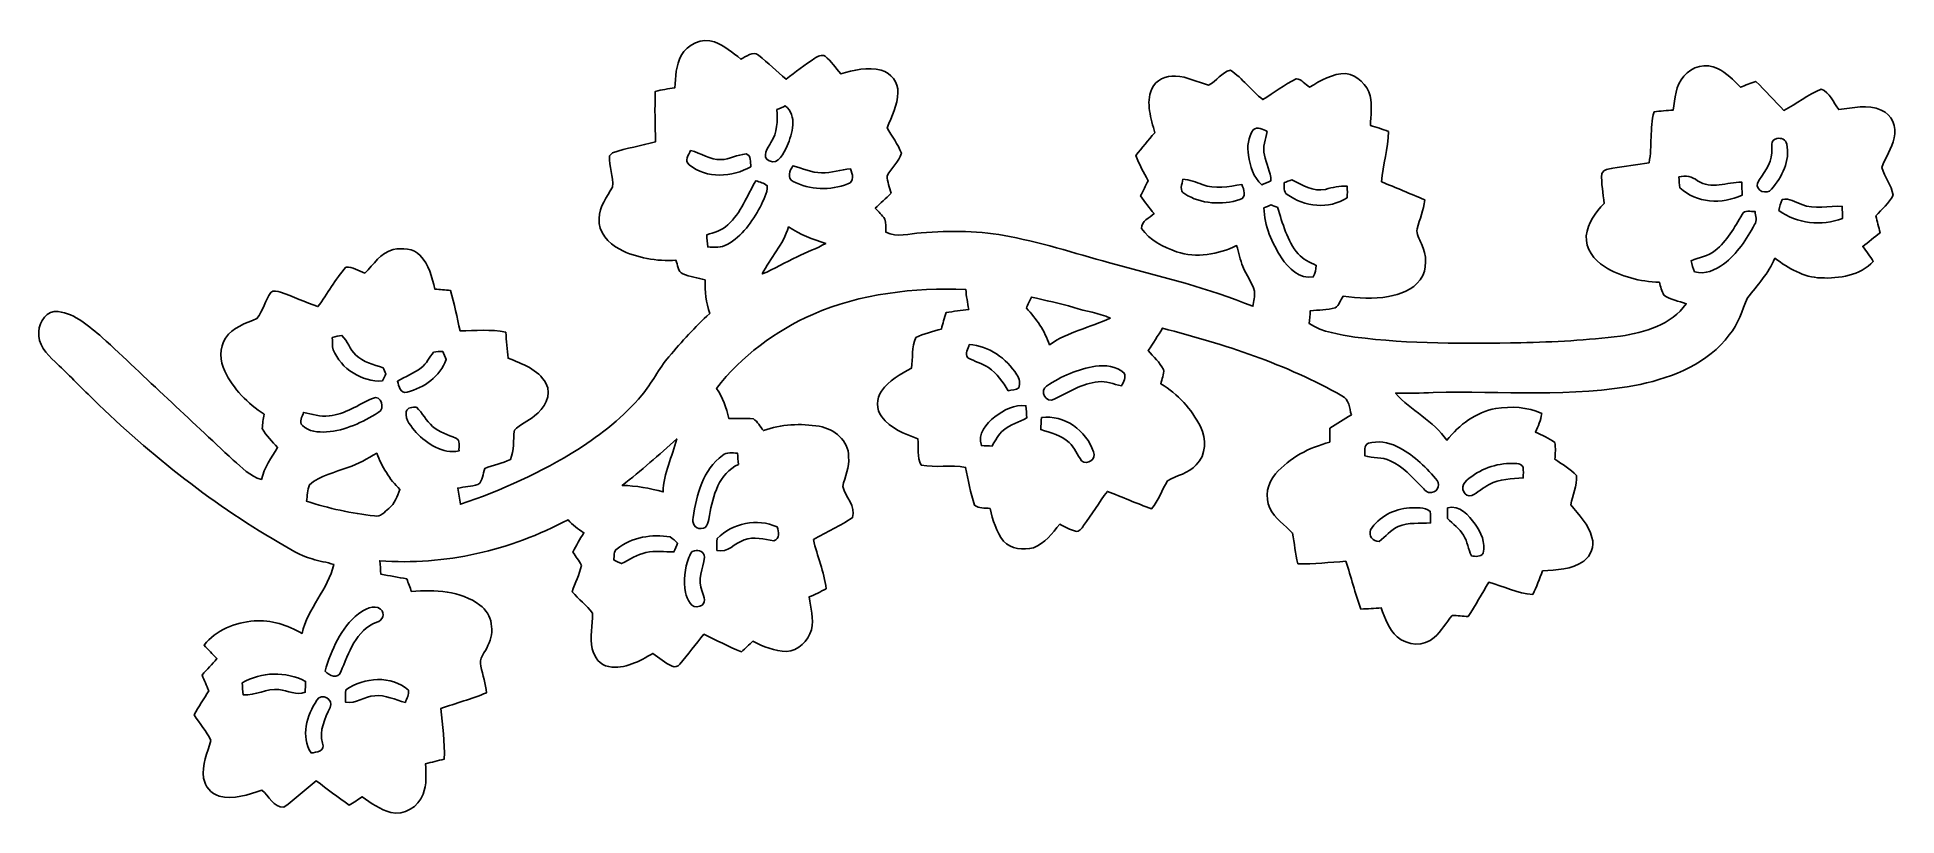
# Model space of a CAD drawing. Header units: centimetres. Extents: x -13.3 to 12.8, y -5.4 to 5.5.
import ezdxf

# ---------------------------------------------------------------- set-up
doc = ezdxf.new("R2010")
doc.units = ezdxf.units.CM
doc.header["$MEASUREMENT"] = 0
doc.layers.add('Camada 1', color=7, linetype='Continuous')

msp = doc.modelspace()

# ---------------------------------------------------------------- linework, layer by layer
at = {"layer": 'Camada 1', "color": 156}
for points, knots in [([(-4.22945, 5.2846), (-4.14126, 5.44194), (-3.93734, 5.54214), (-3.76237, 5.47546), (-3.76237, 5.47546), (-3.62374, 5.42183), (-3.50485, 5.32906), (-3.39302, 5.23275), (-3.39302, 5.23275), (-3.31681, 5.26379), (-3.22403, 5.35869), (-3.14325, 5.28849), (-3.14325, 5.28849), (-3.00955, 5.18195), (-2.8843, 5.06518), (-2.75695, 4.95123), (-2.75695, 4.95123), (-2.62536, 5.05388), (-2.49132, 5.15372), (-2.35338, 5.24722), (-2.35338, 5.24722), (-2.31174, 5.27826), (-2.25812, 5.29695), (-2.20732, 5.2779), (-2.20732, 5.2779), (-2.12266, 5.20522), (-2.06021, 5.1114), (-1.98861, 5.02673), (-1.98861, 5.02673), (-1.80516, 5.07929), (-1.6076, 5.12867), (-1.41781, 5.07787), (-1.41781, 5.07787), (-1.28093, 5.04225), (-1.17897, 4.90466), (-1.18533, 4.7632), (-1.18533, 4.7632), (-1.18991, 4.58823), (-1.26824, 4.4277), (-1.33631, 4.27036), (-1.33631, 4.27036), (-1.27105, 4.15079), (-1.18392, 4.04106), (-1.13665, 3.9123), (-1.13665, 3.9123), (-1.16487, 3.78812), (-1.2841, 3.70874), (-1.3349, 3.59375), (-1.3349, 3.59375), (-1.33631, 3.50979), (-1.29998, 3.4311), (-1.28093, 3.35033), (-1.28093, 3.35033), (-1.3529, 3.27837), (-1.42699, 3.20886), (-1.50213, 3.14006), (-1.50213, 3.14006), (-1.45661, 3.09033), (-1.40828, 3.0427), (-1.36877, 2.98767), (-1.36877, 2.98767), (-1.35431, 2.92734), (-1.35678, 2.86419), (-1.35254, 2.80246), (-1.35254, 2.80246), (-1.19698, 2.7252), (-1.02305, 2.78165), (-0.85972, 2.79293), (-0.85972, 2.79293), (-0.4452, 2.82857), (-0.02433, 2.82292), (0.38488, 2.74179), (0.38488, 2.74179), (0.89076, 2.64266), (1.38219, 2.4832), (1.87888, 2.34702), (1.87888, 2.34702), (2.52694, 2.17699), (3.17958, 2.01224), (3.80259, 1.76176), (3.80259, 1.76176), (3.80965, 1.83303), (3.83433, 1.90429), (3.8234, 1.97555), (3.8234, 1.97555), (3.78953, 2.09902), (3.7091, 2.20203), (3.66148, 2.31951), (3.66148, 2.31951), (3.62338, 2.41477), (3.60009, 2.51495), (3.57399, 2.61372), (3.57399, 2.61372), (3.31364, 2.4892), (3.01025, 2.43487), (2.7312, 2.52835), (2.7312, 2.52835), (2.54423, 2.59396), (2.35162, 2.69027), (2.2359, 2.85679), (2.2359, 2.85679), (2.23448, 2.96121), (2.3495, 3.00073), (2.4137, 3.06351), (2.4137, 3.06351), (2.34772, 3.1443), (2.28318, 3.22615), (2.22462, 3.31187), (2.22462, 3.31187), (2.25848, 3.38384), (2.29551, 3.45475), (2.3315, 3.52565), (2.3315, 3.52565), (2.26764, 3.64067), (2.20415, 3.75637), (2.1583, 3.87984), (2.1583, 3.87984), (2.24472, 3.98814), (2.3315, 4.09609), (2.42322, 4.19981), (2.42322, 4.19981), (2.37384, 4.39773), (2.2934, 4.6161), (2.38125, 4.81471), (2.38125, 4.81471), (2.43311, 4.94454), (2.58375, 5.00415), (2.71568, 4.99321), (2.71568, 4.99321), (2.87901, 4.9918), (3.02365, 4.90677), (3.17923, 4.86867), (3.17923, 4.86867), (3.2953, 4.91808), (3.35915, 5.05459), (3.48755, 5.07929), (3.48755, 5.07929), (3.65548, 4.96181), (3.78283, 4.79602), (3.94053, 4.66478), (3.94053, 4.66478), (4.09787, 4.76179), (4.24602, 4.87574), (4.41147, 4.95864), (4.41147, 4.95864), (4.48734, 4.95053), (4.53672, 4.88068), (4.59705, 4.84011), (4.59705, 4.84011), (4.75333, 4.93182), (4.92054, 5.0359), (5.10892, 5.03061), (5.10892, 5.03061), (5.27085, 5.00591), (5.41019, 4.87608), (5.45041, 4.71769), (5.45041, 4.71769), (5.47792, 4.58082), (5.45923, 4.44112), (5.45217, 4.30318), (5.45217, 4.30318), (5.53826, 4.27813), (5.62327, 4.2499), (5.70688, 4.2171), (5.70688, 4.2171), (5.70547, 3.97827), (5.62856, 3.74931), (5.60951, 3.51225), (5.60951, 3.51225), (5.8106, 3.4244), (6.01627, 3.34573), (6.21629, 3.25508), (6.21629, 3.25508), (6.20606, 3.11396), (6.14291, 2.98591), (6.11152, 2.85009), (6.11152, 2.85009), (6.09247, 2.77529), (6.14539, 2.70898), (6.16866, 2.64125), (6.16866, 2.64125), (6.24309, 2.48391), (6.26004, 2.28177), (6.1528, 2.13501), (6.1528, 2.13501), (6.04872, 1.99143), (5.87233, 1.93004), (5.70511, 1.89793), (5.70511, 1.89793), (5.49416, 1.86372), (5.27931, 1.87537), (5.06835, 1.90183), (5.06835, 1.90183), (5.03202, 1.84855), (5.01368, 1.77694), (4.95757, 1.74096), (4.95757, 1.74096), (4.84433, 1.70885), (4.72475, 1.71238), (4.60869, 1.69827), (4.60869, 1.69827), (4.6034, 1.63865), (4.5988, 1.57868), (4.59458, 1.51835), (4.59458, 1.51835), (4.78508, 1.39452), (5.0158, 1.3663), (5.23558, 1.33032), (5.23558, 1.33032), (6.00745, 1.23013), (6.78814, 1.23437), (7.56496, 1.24989), (7.56496, 1.24989), (8.03275, 1.26083), (8.50087, 1.28447), (8.96549, 1.34301), (8.96549, 1.34301), (9.30768, 1.39276), (9.67916, 1.50035), (9.89012, 1.79634), (9.89012, 1.79634), (9.785, 1.83444), (9.66857, 1.85278), (9.57684, 1.9191), (9.57684, 1.9191), (9.54122, 1.97343), (9.5324, 2.04011), (9.5123, 2.10043), (9.5123, 2.10043), (9.24207, 2.10609), (8.97113, 2.17874), (8.73972, 2.31916), (8.73972, 2.31916), (8.59296, 2.41123), (8.47302, 2.57174), (8.48642, 2.75201), (8.48642, 2.75201), (8.50265, 2.93122), (8.61764, 3.07869), (8.73512, 3.2064), (8.73512, 3.2064), (8.72701, 3.34715), (8.69209, 3.48684), (8.70408, 3.62795), (8.70408, 3.62795), (8.73125, 3.68864), (8.80109, 3.68899), (8.85684, 3.70134), (8.85684, 3.70134), (9.02687, 3.72957), (9.19761, 3.75425), (9.36871, 3.77754), (9.36871, 3.77754), (9.41175, 4.01425), (9.37541, 4.25979), (9.43715, 4.49333), (9.43715, 4.49333), (9.52712, 4.50427), (9.61777, 4.51131), (9.70845, 4.51731), (9.70845, 4.51731), (9.7303, 4.68171), (9.73983, 4.8655), (9.8559, 4.99533), (9.8559, 4.99533), (9.96456, 5.12974), (10.17164, 5.18653), (10.32722, 5.10292), (10.32722, 5.10292), (10.45457, 5.04119), (10.55687, 4.94064), (10.65318, 4.83941), (10.65318, 4.83941), (10.72373, 4.86762), (10.79393, 4.89584), (10.86555, 4.92195), (10.86555, 4.92195), (11.00454, 4.79212), (11.12838, 4.6475), (11.26208, 4.51238), (11.26208, 4.51238), (11.43987, 4.60587), (11.60003, 4.7318), (11.78418, 4.81259), (11.78418, 4.81259), (11.90941, 4.76778), (11.95775, 4.62455), (12.03184, 4.52472), (12.03184, 4.52472), (12.22903, 4.55153), (12.43929, 4.60233), (12.62979, 4.51767), (12.62979, 4.51767), (12.78042, 4.45981), (12.84817, 4.27918), (12.80936, 4.12891), (12.80936, 4.12891), (12.78607, 3.97615), (12.68377, 3.85339), (12.63719, 3.70981), (12.63719, 3.70981), (12.67989, 3.57716), (12.77231, 3.46287), (12.7963, 3.32422), (12.7963, 3.32422), (12.73668, 3.21098), (12.63791, 3.1249), (12.5536, 3.03106), (12.5536, 3.03106), (12.57335, 2.95239), (12.59382, 2.87408), (12.61251, 2.79505), (12.61251, 2.79505), (12.53348, 2.72908), (12.45198, 2.66593), (12.36944, 2.60385), (12.36944, 2.60385), (12.4213, 2.53471), (12.4714, 2.46415), (12.51795, 2.39112), (12.51795, 2.39112), (12.33204, 2.19463), (12.03995, 2.14806), (11.78136, 2.1611), (11.78136, 2.1611), (11.53865, 2.16675), (11.32521, 2.29729), (11.13508, 2.43557), (11.13508, 2.43557), (11.04477, 2.22637), (10.89025, 2.05846), (10.7509, 1.88207), (10.7509, 1.88207), (10.67505, 1.7039), (10.62143, 1.51095), (10.49513, 1.3589), (10.49513, 1.3589), (10.19739, 0.96131), (9.71303, 0.76482), (9.24136, 0.66533), (9.24136, 0.66533), (8.28392, 0.47059), (7.30284, 0.5775), (6.33411, 0.54926), (6.33411, 0.54926), (6.15809, 0.54044), (5.98204, 0.53939), (5.80565, 0.54186), (5.80565, 0.54186), (6.02297, 0.29491), (6.33623, 0.15275), (6.52885, -0.11959), (6.52885, -0.11959), (6.70031, 0.09806), (6.93737, 0.27481), (7.21395, 0.32597), (7.21395, 0.32597), (7.43055, 0.35877), (7.6588, 0.3489), (7.85988, 0.25471), (7.85988, 0.25471), (7.84754, 0.16262), (7.81049, 0.07725), (7.77134, -0.00599), (7.77134, -0.00599), (7.8627, -0.05186), (7.96113, -0.08748), (8.04192, -0.15205), (8.04192, -0.15205), (8.06062, -0.2293), (8.04615, -0.30938), (8.04615, -0.38805), (8.04615, -0.38805), (8.14846, -0.46073), (8.26169, -0.52246), (8.34707, -0.6163), (8.34707, -0.6163), (8.35554, -0.75776), (8.29663, -0.89288), (8.26698, -1.02904), (8.26698, -1.02904), (8.38482, -1.16733), (8.52204, -1.30422), (8.5658, -1.48695), (8.5658, -1.48695), (8.6046, -1.6076), (8.55239, -1.74554), (8.45007, -1.81821), (8.45007, -1.81821), (8.28357, -1.94062), (8.06767, -1.93569), (7.87118, -1.95686), (7.87118, -1.95686), (7.8292, -2.06833), (7.78544, -2.17945), (7.7343, -2.2874), (7.7343, -2.2874), (7.51769, -2.27541), (7.3226, -2.16958), (7.11553, -2.11596), (7.11553, -2.11596), (7.02132, -2.27787), (6.92679, -2.43981), (6.8259, -2.59785), (6.8259, -2.59785), (6.75145, -2.59362), (6.67737, -2.58304), (6.60293, -2.58197), (6.60293, -2.58197), (6.51333, -2.68005), (6.45371, -2.80458), (6.34893, -2.88995), (6.34893, -2.88995), (6.20854, -3.02294), (5.97005, -3.00672), (5.8307, -2.88113), (5.8307, -2.88113), (5.709, -2.77812), (5.6582, -2.62113), (5.60528, -2.4765), (5.60528, -2.4765), (5.50969, -2.48214), (5.41443, -2.4892), (5.31917, -2.49202), (5.31917, -2.49202), (5.23451, -2.27259), (5.18548, -2.04152), (5.1075, -1.81997), (5.1075, -1.81997), (4.8835, -1.83585), (4.65949, -1.8616), (4.43476, -1.8542), (4.43476, -1.8542), (4.39313, -1.71343), (4.38784, -1.56669), (4.35997, -1.4238), (4.35997, -1.4238), (4.2545, -1.30739), (4.10703, -1.22414), (4.04213, -1.07456), (4.04213, -1.07456), (3.96239, -0.91581), (4.00826, -0.72248), (4.12114, -0.59265), (4.12114, -0.59265), (4.31587, -0.36371), (4.59527, -0.22331), (4.88209, -0.14676), (4.88209, -0.14676), (4.88138, -0.08149), (4.88209, -0.01622), (4.88385, 0.04833), (4.88385, 0.04833), (4.98333, 0.11289), (5.08353, 0.17604), (5.18512, 0.23671), (5.18512, 0.23671), (5.1562, 0.33055), (5.1583, 0.45895), (5.05283, 0.5027), (5.05283, 0.5027), (4.26931, 0.95179), (3.40184, 1.22695), (2.53259, 1.45486), (2.53259, 1.45486), (2.47015, 1.34691), (2.39888, 1.24424), (2.33291, 1.13875), (2.33291, 1.13875), (2.40524, 1.05197), (2.49166, 0.97472), (2.54669, 0.87524), (2.54669, 0.87524), (2.55939, 0.8061), (2.52095, 0.73942), (2.50966, 0.67203), (2.50966, 0.67203), (2.74778, 0.53021), (2.94216, 0.31855), (3.06528, 0.0709), (3.06528, 0.0709), (3.14924, -0.09842), (3.15136, -0.32914), (3.00319, -0.46426), (3.00319, -0.46426), (2.89842, -0.58596), (2.73368, -0.61382), (2.60068, -0.69144), (2.60068, -0.69144), (2.52201, -0.81879), (2.47721, -0.96626), (2.37983, -1.08267), (2.37983, -1.08267), (2.16923, -1.00929), (1.96568, -0.91792), (1.75753, -0.83819), (1.75753, -0.83819), (1.64182, -0.99554), (1.53704, -1.16099), (1.4238, -1.32009), (1.4238, -1.32009), (1.39417, -1.35573), (1.3663, -1.41181), (1.31092, -1.39841), (1.31092, -1.39841), (1.23155, -1.37829), (1.1617, -1.33278), (1.08795, -1.29962), (1.08795, -1.29962), (0.98319, -1.42662), (0.88053, -1.57302), (0.71861, -1.62947), (0.71861, -1.62947), (0.57643, -1.66687), (0.40393, -1.64994), (0.2988, -1.53775), (0.2988, -1.53775), (0.19437, -1.40582), (0.14817, -1.24001), (0.10971, -1.07914), (0.10971, -1.07914), (0.03632, -1.06785), (-0.04762, -1.08162), (-0.109, -1.03258), (-0.109, -1.03258), (-0.16898, -0.86042), (-0.19297, -0.67839), (-0.23495, -0.50165), (-0.23495, -0.50165), (-0.44097, -0.46319), (-0.65334, -0.50906), (-0.85794, -0.46955), (-0.85794, -0.46955), (-0.92145, -0.35806), (-0.89288, -0.22294), (-0.90523, -0.10018), (-0.90523, -0.10018), (-1.08937, -0.02892), (-1.2901, 0.04304), (-1.41111, 0.20884), (-1.41111, 0.20884), (-1.49189, 0.31221), (-1.48836, 0.46601), (-1.41464, 0.5715), (-1.41464, 0.5715), (-1.3155, 0.72178), (-1.14828, 0.80503), (-0.99625, 0.89181), (-0.99625, 0.89181), (-0.97155, 1.03433), (-0.99413, 1.18886), (-0.93274, 1.32221), (-0.93274, 1.32221), (-0.82125, 1.38182), (-0.69532, 1.40616), (-0.57467, 1.44215), (-0.57467, 1.44215), (-0.55457, 1.51977), (-0.53233, 1.59702), (-0.50765, 1.67357), (-0.50765, 1.67357), (-0.40216, 1.69087), (-0.29632, 1.70532), (-0.18979, 1.71732), (-0.18979, 1.71732), (-0.20672, 1.81115), (-0.2226, 1.905), (-0.23213, 1.99989), (-0.23213, 1.99989), (-0.96202, 2.02318), (-1.7078, 1.9438), (-2.38195, 1.64782), (-2.38195, 1.64782), (-2.90688, 1.41676), (-3.38101, 1.06221), (-3.73308, 0.60819), (-3.73308, 0.60819), (-3.64137, 0.4826), (-3.59409, 0.33408), (-3.55847, 0.1845), (-3.55847, 0.1845), (-3.44452, 0.18308), (-3.32987, 0.19156), (-3.21592, 0.17992), (-3.21592, 0.17992), (-3.15348, 0.14076), (-3.11855, 0.07301), (-3.07552, 0.01517), (-3.07552, 0.01517), (-2.82575, 0.10795), (-2.55128, 0.11818), (-2.29022, 0.07549), (-2.29022, 0.07549), (-2.08173, 0.03986), (-1.87325, -0.12559), (-1.87713, -0.35277), (-1.87713, -0.35277), (-1.86265, -0.49883), (-1.93004, -0.63253), (-1.96003, -0.77152), (-1.96003, -0.77152), (-1.92051, -0.91581), (-1.77375, -1.04985), (-1.82104, -1.2058), (-1.82104, -1.2058), (-1.99424, -1.32644), (-2.19039, -1.40935), (-2.37208, -1.51589), (-2.37208, -1.51589), (-2.32021, -1.748), (-2.22037, -1.96885), (-2.19251, -2.20661), (-2.19251, -2.20661), (-2.27047, -2.24966), (-2.35196, -2.28635), (-2.43382, -2.32163), (-2.43382, -2.32163), (-2.40805, -2.47297), (-2.36361, -2.6289), (-2.401, -2.78236), (-2.401, -2.78236), (-2.44298, -2.94004), (-2.58339, -3.07728), (-2.75061, -3.08751), (-2.75061, -3.08751), (-2.91782, -3.08645), (-3.07481, -3.01766), (-3.22226, -2.94498), (-3.22226, -2.94498), (-3.27518, -2.99473), (-3.32846, -3.04446), (-3.38278, -3.09245), (-3.38278, -3.09245), (-3.5641, -3.0226), (-3.73345, -2.92629), (-3.90947, -2.84551), (-3.90947, -2.84551), (-4.02449, -2.9845), (-4.13137, -3.13055), (-4.25062, -3.26602), (-4.25062, -3.26602), (-4.2746, -3.30059), (-4.32047, -3.31435), (-4.35856, -3.296), (-4.35856, -3.296), (-4.45628, -3.24943), (-4.53955, -3.17853), (-4.62597, -3.11502), (-4.62597, -3.11502), (-4.81365, -3.22226), (-5.02179, -3.34081), (-5.24651, -3.30022), (-5.24651, -3.30022), (-5.37069, -3.28188), (-5.45076, -3.16583), (-5.4797, -3.05223), (-5.4797, -3.05223), (-5.5178, -2.88607), (-5.46981, -2.71744), (-5.47475, -2.55023), (-5.47475, -2.55023), (-5.55625, -2.43769), (-5.66985, -2.35374), (-5.7605, -2.24895), (-5.7605, -2.24895), (-5.72206, -2.12372), (-5.65714, -2.00659), (-5.63174, -1.87783), (-5.63174, -1.87783), (-5.66702, -1.81292), (-5.71076, -1.75331), (-5.75027, -1.69121), (-5.75027, -1.69121), (-5.70442, -1.59737), (-5.6508, -1.50777), (-5.59681, -1.41887), (-5.59681, -1.41887), (-5.67937, -1.36913), (-5.75909, -1.31339), (-5.81871, -1.23684), (-5.81871, -1.23684), (-6.62552, -1.66899), (-7.54944, -1.88136), (-8.46419, -1.81363), (-8.46419, -1.81363), (-8.45855, -1.87642), (-8.45326, -1.93922), (-8.44761, -2.00235), (-8.44761, -2.00235), (-8.32696, -2.02318), (-8.20596, -2.04435), (-8.08566, -2.06833), (-8.08566, -2.06833), (-8.06167, -2.12724), (-8.03944, -2.18687), (-8.01687, -2.24683), (-8.01687, -2.24683), (-7.69055, -2.21226), (-7.33036, -2.23626), (-7.0566, -2.43521), (-7.0566, -2.43521), (-6.87882, -2.56258), (-6.84812, -2.81657), (-6.94443, -3.00319), (-6.94443, -3.00319), (-6.97971, -3.09915), (-7.08025, -3.18523), (-7.04356, -3.2953), (-7.04356, -3.2953), (-7.01569, -3.41911), (-6.97793, -3.54117), (-6.96524, -3.66854), (-6.96524, -3.66854), (-7.17444, -3.75462), (-7.39386, -3.81282), (-7.60694, -3.88972), (-7.60694, -3.88972), (-7.58189, -4.12537), (-7.54873, -4.36138), (-7.5586, -4.59916), (-7.5586, -4.59916), (-7.64504, -4.62314), (-7.73182, -4.64502), (-7.81931, -4.66443), (-7.81931, -4.66443), (-7.81649, -4.80694), (-7.79885, -4.95687), (-7.85671, -5.09198), (-7.85671, -5.09198), (-7.9195, -5.26979), (-8.12306, -5.39608), (-8.31003, -5.34916), (-8.31003, -5.34916), (-8.45925, -5.3093), (-8.58731, -5.21828), (-8.71043, -5.12867), (-8.71043, -5.12867), (-8.7697, -5.16924), (-8.83002, -5.20841), (-8.89176, -5.24581), (-8.89176, -5.24581), (-9.05333, -5.14173), (-9.20044, -5.01755), (-9.35672, -4.90607), (-9.35672, -4.90607), (-9.51441, -5.02108), (-9.64953, -5.16536), (-9.81145, -5.27402), (-9.81145, -5.27402), (-9.95291, -5.28389), (-10.02171, -5.11562), (-10.12048, -5.0359), (-10.12048, -5.0359), (-10.31169, -5.1008), (-10.51841, -5.17102), (-10.72126, -5.1188), (-10.72126, -5.1188), (-10.83662, -5.08528), (-10.91917, -4.98193), (-10.93858, -4.8655), (-10.93858, -4.8655), (-10.97138, -4.68171), (-10.88072, -4.5099), (-10.83874, -4.33634), (-10.83874, -4.33634), (-10.89519, -4.20582), (-10.99749, -4.10069), (-11.07087, -3.97932), (-11.07087, -3.97932), (-11.00843, -3.86257), (-10.93646, -3.75143), (-10.86626, -3.6396), (-10.86626, -3.6396), (-10.898, -3.56622), (-10.92976, -3.49284), (-10.95939, -3.41877), (-10.95939, -3.41877), (-10.89025, -3.34151), (-10.81933, -3.26602), (-10.7516, -3.18805), (-10.7516, -3.18805), (-10.81405, -3.12632), (-10.87543, -3.06422), (-10.93222, -2.9979), (-10.93222, -2.9979), (-10.76642, -2.78377), (-10.4909, -2.6804), (-10.22808, -2.65888), (-10.22808, -2.65888), (-9.99031, -2.63666), (-9.76029, -2.72062), (-9.55604, -2.83457), (-9.55604, -2.83457), (-9.4749, -2.47967), (-9.19268, -2.21684), (-9.10766, -1.86407), (-9.10766, -1.86407), (-9.20997, -1.83656), (-9.31333, -1.81504), (-9.41563, -1.78822), (-9.41563, -1.78822), (-9.58638, -1.74412), (-9.73242, -1.64112), (-9.88377, -1.55504), (-9.88377, -1.55504), (-10.86696, -0.98848), (-11.75419, -0.2674), (-12.56277, 0.52528), (-12.56277, 0.52528), (-12.71622, 0.67768), (-12.86686, 0.83326), (-13.02631, 0.9793), (-13.02631, 0.9793), (-13.14167, 1.09255), (-13.27679, 1.22977), (-13.25244, 1.40616), (-13.25244, 1.40616), (-13.25104, 1.54905), (-13.14061, 1.70814), (-12.98328, 1.68839), (-12.98328, 1.68839), (-12.73739, 1.657), (-12.54724, 1.47672), (-12.36345, 1.32537), (-12.36345, 1.32537), (-11.74785, 0.75318), (-11.14001, 0.17251), (-10.523, -0.39863), (-10.523, -0.39863), (-10.4013, -0.502), (-10.287, -0.62934), (-10.12613, -0.66993), (-10.12613, -0.66993), (-10.08415, -0.50553), (-9.99172, -0.36371), (-9.89999, -0.22365), (-9.89999, -0.22365), (-9.97267, -0.13545), (-10.06263, -0.05785), (-10.11484, 0.04444), (-10.11484, 0.04444), (-10.11342, 0.11219), (-10.09861, 0.1785), (-10.08979, 0.24482), (-10.08979, 0.24482), (-10.31839, 0.39722), (-10.523, 0.59937), (-10.64153, 0.84983), (-10.64153, 0.84983), (-10.71174, 0.99518), (-10.72126, 1.17651), (-10.62919, 1.3148), (-10.62919, 1.3148), (-10.53253, 1.46931), (-10.34732, 1.52152), (-10.18963, 1.58855), (-10.18963, 1.58855), (-10.10567, 1.70003), (-10.07321, 1.8415), (-9.99419, 1.95615), (-9.99419, 1.95615), (-9.95891, 1.99248), (-9.90105, 1.97026), (-9.85837, 1.96144), (-9.85837, 1.96144), (-9.68127, 1.899), (-9.51018, 1.81997), (-9.33309, 1.75753), (-9.33309, 1.75753), (-9.19726, 1.93886), (-9.09037, 2.14277), (-8.93973, 2.3121), (-8.93973, 2.3121), (-8.84272, 2.32445), (-8.76264, 2.25319), (-8.67339, 2.22744), (-8.67339, 2.22744), (-8.55062, 2.34772), (-8.45326, 2.51424), (-8.27546, 2.55939), (-8.27546, 2.55939), (-8.14634, 2.58339), (-7.99182, 2.57632), (-7.89552, 2.47543), (-7.89552, 2.47543), (-7.77487, 2.34738), (-7.72759, 2.17134), (-7.69126, 2.00377), (-7.69126, 2.00377), (-7.61824, 1.99918), (-7.54556, 1.99248), (-7.47253, 1.98366), (-7.47253, 1.98366), (-7.41749, 1.7974), (-7.37904, 1.60655), (-7.33531, 1.41746), (-7.33531, 1.41746), (-7.12152, 1.41781), (-6.90457, 1.44285), (-6.69395, 1.3977), (-6.69395, 1.3977), (-6.68301, 1.27599), (-6.67737, 1.15359), (-6.66043, 1.03222), (-6.66043, 1.03222), (-6.46289, 0.95532), (-6.23992, 0.87453), (-6.12916, 0.6798), (-6.12916, 0.6798), (-6.04026, 0.51187), (-6.15314, 0.32385), (-6.29038, 0.2226), (-6.29038, 0.2226), (-6.37575, 0.14323), (-6.49534, 0.10548), (-6.57294, 0.01975), (-6.57294, 0.01975), (-6.59341, -0.11677), (-6.57119, -0.26353), (-6.62975, -0.39229), (-6.62975, -0.39229), (-6.74441, -0.44626), (-6.86929, -0.47342), (-6.98853, -0.51505), (-6.98853, -0.51505), (-7.01569, -0.5909), (-7.01145, -0.69285), (-7.08447, -0.74259), (-7.08447, -0.74259), (-7.17761, -0.76763), (-7.27428, -0.77576), (-7.36881, -0.79269), (-7.36881, -0.79269), (-7.35576, -0.86818), (-7.34306, -0.94368), (-7.33107, -1.01952), (-7.33107, -1.01952), (-6.75428, -0.82515), (-6.1969, -0.57043), (-5.68006, -0.24835), (-5.68006, -0.24835), (-5.34952, -0.03493), (-5.03414, 0.2092), (-4.78225, 0.51364), (-4.78225, 0.51364), (-4.64043, 0.68297), (-4.54554, 0.88547), (-4.4016, 1.05339), (-4.4016, 1.05339), (-4.22134, 1.26505), (-4.03577, 1.47355), (-3.82869, 1.65981), (-3.82869, 1.65981), (-3.88301, 1.81186), (-3.89678, 1.97309), (-3.89361, 2.13325), (-3.89361, 2.13325), (-3.99803, 2.16005), (-4.10527, 2.1784), (-4.20582, 2.21721), (-4.20582, 2.21721), (-4.27813, 2.25142), (-4.27601, 2.34421), (-4.30283, 2.40911), (-4.30283, 2.40911), (-4.57376, 2.39112), (-4.85069, 2.43945), (-5.09376, 2.56222), (-5.09376, 2.56222), (-5.25463, 2.64442), (-5.3982, 2.80423), (-5.38409, 2.99614), (-5.38409, 2.99614), (-5.38339, 3.16406), (-5.27261, 3.29671), (-5.1957, 3.4357), (-5.1957, 3.4357), (-5.17348, 3.58352), (-5.25003, 3.72745), (-5.23487, 3.87561), (-5.23487, 3.87561), (-5.22498, 3.88691), (-5.20522, 3.90877), (-5.19535, 3.91971), (-5.19535, 3.91971), (-4.99779, 3.98251), (-4.79212, 4.01778), (-4.5921, 4.07175), (-4.5921, 4.07175), (-4.5921, 4.30776), (-4.60375, 4.54377), (-4.59317, 4.77943), (-4.59317, 4.77943), (-4.50356, 4.80306), (-4.41184, 4.81929), (-4.31977, 4.83022), (-4.31977, 4.83022), (-4.30847, 4.98369), (-4.30388, 5.14561), (-4.22945, 5.2846)], [0, 0, 0, 0, 0.00398406, 0.00398406, 0.00398406, 0.00398406, 0.00796813, 0.00796813, 0.00796813, 0.00796813, 0.01195219, 0.01195219, 0.01195219, 0.01195219, 0.01593625, 0.01593625, 0.01593625, 0.01593625, 0.01992032, 0.01992032, 0.01992032, 0.01992032, 0.02390438, 0.02390438, 0.02390438, 0.02390438, 0.02788845, 0.02788845, 0.02788845, 0.02788845, 0.03187251, 0.03187251, 0.03187251, 0.03187251, 0.03585657, 0.03585657, 0.03585657, 0.03585657, 0.03984064, 0.03984064, 0.03984064, 0.03984064, 0.0438247, 0.0438247, 0.0438247, 0.0438247, 0.04780876, 0.04780876, 0.04780876, 0.04780876, 0.05179283, 0.05179283, 0.05179283, 0.05179283, 0.05577689, 0.05577689, 0.05577689, 0.05577689, 0.05976096, 0.05976096, 0.05976096, 0.05976096, 0.06374502, 0.06374502, 0.06374502, 0.06374502, 0.06772908, 0.06772908, 0.06772908, 0.06772908, 0.07171315, 0.07171315, 0.07171315, 0.07171315, 0.07569721, 0.07569721, 0.07569721, 0.07569721, 0.07968127, 0.07968127, 0.07968127, 0.07968127, 0.08366534, 0.08366534, 0.08366534, 0.08366534, 0.0876494, 0.0876494, 0.0876494, 0.0876494, 0.09163347, 0.09163347, 0.09163347, 0.09163347, 0.09561753, 0.09561753, 0.09561753, 0.09561753, 0.09960159, 0.09960159, 0.09960159, 0.09960159, 0.10358566, 0.10358566, 0.10358566, 0.10358566, 0.10756972, 0.10756972, 0.10756972, 0.10756972, 0.11155378, 0.11155378, 0.11155378, 0.11155378, 0.11553785, 0.11553785, 0.11553785, 0.11553785, 0.11952191, 0.11952191, 0.11952191, 0.11952191, 0.12350598, 0.12350598, 0.12350598, 0.12350598, 0.12749004, 0.12749004, 0.12749004, 0.12749004, 0.1314741, 0.1314741, 0.1314741, 0.1314741, 0.13545817, 0.13545817, 0.13545817, 0.13545817, 0.13944223, 0.13944223, 0.13944223, 0.13944223, 0.14342629, 0.14342629, 0.14342629, 0.14342629, 0.14741036, 0.14741036, 0.14741036, 0.14741036, 0.15139442, 0.15139442, 0.15139442, 0.15139442, 0.15537849, 0.15537849, 0.15537849, 0.15537849, 0.15936255, 0.15936255, 0.15936255, 0.15936255, 0.16334661, 0.16334661, 0.16334661, 0.16334661, 0.16733068, 0.16733068, 0.16733068, 0.16733068, 0.17131474, 0.17131474, 0.17131474, 0.17131474, 0.1752988, 0.1752988, 0.1752988, 0.1752988, 0.17928287, 0.17928287, 0.17928287, 0.17928287, 0.18326693, 0.18326693, 0.18326693, 0.18326693, 0.187251, 0.187251, 0.187251, 0.187251, 0.19123506, 0.19123506, 0.19123506, 0.19123506, 0.19521912, 0.19521912, 0.19521912, 0.19521912, 0.19920319, 0.19920319, 0.19920319, 0.19920319, 0.20318725, 0.20318725, 0.20318725, 0.20318725, 0.20717131, 0.20717131, 0.20717131, 0.20717131, 0.21115538, 0.21115538, 0.21115538, 0.21115538, 0.21513944, 0.21513944, 0.21513944, 0.21513944, 0.21912351, 0.21912351, 0.21912351, 0.21912351, 0.22310757, 0.22310757, 0.22310757, 0.22310757, 0.22709163, 0.22709163, 0.22709163, 0.22709163, 0.2310757, 0.2310757, 0.2310757, 0.2310757, 0.23505976, 0.23505976, 0.23505976, 0.23505976, 0.23904382, 0.23904382, 0.23904382, 0.23904382, 0.24302789, 0.24302789, 0.24302789, 0.24302789, 0.24701195, 0.24701195, 0.24701195, 0.24701195, 0.25099602, 0.25099602, 0.25099602, 0.25099602, 0.25498008, 0.25498008, 0.25498008, 0.25498008, 0.25896414, 0.25896414, 0.25896414, 0.25896414, 0.26294821, 0.26294821, 0.26294821, 0.26294821, 0.26693227, 0.26693227, 0.26693227, 0.26693227, 0.27091633, 0.27091633, 0.27091633, 0.27091633, 0.2749004, 0.2749004, 0.2749004, 0.2749004, 0.27888446, 0.27888446, 0.27888446, 0.27888446, 0.28286853, 0.28286853, 0.28286853, 0.28286853, 0.28685259, 0.28685259, 0.28685259, 0.28685259, 0.29083665, 0.29083665, 0.29083665, 0.29083665, 0.29482072, 0.29482072, 0.29482072, 0.29482072, 0.29880478, 0.29880478, 0.29880478, 0.29880478, 0.30278884, 0.30278884, 0.30278884, 0.30278884, 0.30677291, 0.30677291, 0.30677291, 0.30677291, 0.31075697, 0.31075697, 0.31075697, 0.31075697, 0.31474104, 0.31474104, 0.31474104, 0.31474104, 0.3187251, 0.3187251, 0.3187251, 0.3187251, 0.32270916, 0.32270916, 0.32270916, 0.32270916, 0.32669323, 0.32669323, 0.32669323, 0.32669323, 0.33067729, 0.33067729, 0.33067729, 0.33067729, 0.33466135, 0.33466135, 0.33466135, 0.33466135, 0.33864542, 0.33864542, 0.33864542, 0.33864542, 0.34262948, 0.34262948, 0.34262948, 0.34262948, 0.34661355, 0.34661355, 0.34661355, 0.34661355, 0.35059761, 0.35059761, 0.35059761, 0.35059761, 0.35458167, 0.35458167, 0.35458167, 0.35458167, 0.35856574, 0.35856574, 0.35856574, 0.35856574, 0.3625498, 0.3625498, 0.3625498, 0.3625498, 0.36653386, 0.36653386, 0.36653386, 0.36653386, 0.37051793, 0.37051793, 0.37051793, 0.37051793, 0.37450199, 0.37450199, 0.37450199, 0.37450199, 0.37848606, 0.37848606, 0.37848606, 0.37848606, 0.38247012, 0.38247012, 0.38247012, 0.38247012, 0.38645418, 0.38645418, 0.38645418, 0.38645418, 0.39043825, 0.39043825, 0.39043825, 0.39043825, 0.39442231, 0.39442231, 0.39442231, 0.39442231, 0.39840637, 0.39840637, 0.39840637, 0.39840637, 0.40239044, 0.40239044, 0.40239044, 0.40239044, 0.4063745, 0.4063745, 0.4063745, 0.4063745, 0.41035857, 0.41035857, 0.41035857, 0.41035857, 0.41434263, 0.41434263, 0.41434263, 0.41434263, 0.41832669, 0.41832669, 0.41832669, 0.41832669, 0.42231076, 0.42231076, 0.42231076, 0.42231076, 0.42629482, 0.42629482, 0.42629482, 0.42629482, 0.43027888, 0.43027888, 0.43027888, 0.43027888, 0.43426295, 0.43426295, 0.43426295, 0.43426295, 0.43824701, 0.43824701, 0.43824701, 0.43824701, 0.44223108, 0.44223108, 0.44223108, 0.44223108, 0.44621514, 0.44621514, 0.44621514, 0.44621514, 0.4501992, 0.4501992, 0.4501992, 0.4501992, 0.45418327, 0.45418327, 0.45418327, 0.45418327, 0.45816733, 0.45816733, 0.45816733, 0.45816733, 0.46215139, 0.46215139, 0.46215139, 0.46215139, 0.46613546, 0.46613546, 0.46613546, 0.46613546, 0.47011952, 0.47011952, 0.47011952, 0.47011952, 0.47410359, 0.47410359, 0.47410359, 0.47410359, 0.47808765, 0.47808765, 0.47808765, 0.47808765, 0.48207171, 0.48207171, 0.48207171, 0.48207171, 0.48605578, 0.48605578, 0.48605578, 0.48605578, 0.49003984, 0.49003984, 0.49003984, 0.49003984, 0.4940239, 0.4940239, 0.4940239, 0.4940239, 0.49800797, 0.49800797, 0.49800797, 0.49800797, 0.50199203, 0.50199203, 0.50199203, 0.50199203, 0.5059761, 0.5059761, 0.5059761, 0.5059761, 0.50996016, 0.50996016, 0.50996016, 0.50996016, 0.51394422, 0.51394422, 0.51394422, 0.51394422, 0.51792829, 0.51792829, 0.51792829, 0.51792829, 0.52191235, 0.52191235, 0.52191235, 0.52191235, 0.52589641, 0.52589641, 0.52589641, 0.52589641, 0.52988048, 0.52988048, 0.52988048, 0.52988048, 0.53386454, 0.53386454, 0.53386454, 0.53386454, 0.53784861, 0.53784861, 0.53784861, 0.53784861, 0.54183267, 0.54183267, 0.54183267, 0.54183267, 0.54581673, 0.54581673, 0.54581673, 0.54581673, 0.5498008, 0.5498008, 0.5498008, 0.5498008, 0.55378486, 0.55378486, 0.55378486, 0.55378486, 0.55776892, 0.55776892, 0.55776892, 0.55776892, 0.56175299, 0.56175299, 0.56175299, 0.56175299, 0.56573705, 0.56573705, 0.56573705, 0.56573705, 0.56972112, 0.56972112, 0.56972112, 0.56972112, 0.57370518, 0.57370518, 0.57370518, 0.57370518, 0.57768924, 0.57768924, 0.57768924, 0.57768924, 0.58167331, 0.58167331, 0.58167331, 0.58167331, 0.58565737, 0.58565737, 0.58565737, 0.58565737, 0.58964143, 0.58964143, 0.58964143, 0.58964143, 0.5936255, 0.5936255, 0.5936255, 0.5936255, 0.59760956, 0.59760956, 0.59760956, 0.59760956, 0.60159363, 0.60159363, 0.60159363, 0.60159363, 0.60557769, 0.60557769, 0.60557769, 0.60557769, 0.60956175, 0.60956175, 0.60956175, 0.60956175, 0.61354582, 0.61354582, 0.61354582, 0.61354582, 0.61752988, 0.61752988, 0.61752988, 0.61752988, 0.62151394, 0.62151394, 0.62151394, 0.62151394, 0.62549801, 0.62549801, 0.62549801, 0.62549801, 0.62948207, 0.62948207, 0.62948207, 0.62948207, 0.63346614, 0.63346614, 0.63346614, 0.63346614, 0.6374502, 0.6374502, 0.6374502, 0.6374502, 0.64143426, 0.64143426, 0.64143426, 0.64143426, 0.64541833, 0.64541833, 0.64541833, 0.64541833, 0.64940239, 0.64940239, 0.64940239, 0.64940239, 0.65338645, 0.65338645, 0.65338645, 0.65338645, 0.65737052, 0.65737052, 0.65737052, 0.65737052, 0.66135458, 0.66135458, 0.66135458, 0.66135458, 0.66533865, 0.66533865, 0.66533865, 0.66533865, 0.66932271, 0.66932271, 0.66932271, 0.66932271, 0.67330677, 0.67330677, 0.67330677, 0.67330677, 0.67729084, 0.67729084, 0.67729084, 0.67729084, 0.6812749, 0.6812749, 0.6812749, 0.6812749, 0.68525896, 0.68525896, 0.68525896, 0.68525896, 0.68924303, 0.68924303, 0.68924303, 0.68924303, 0.69322709, 0.69322709, 0.69322709, 0.69322709, 0.69721116, 0.69721116, 0.69721116, 0.69721116, 0.70119522, 0.70119522, 0.70119522, 0.70119522, 0.70517928, 0.70517928, 0.70517928, 0.70517928, 0.70916335, 0.70916335, 0.70916335, 0.70916335, 0.71314741, 0.71314741, 0.71314741, 0.71314741, 0.71713147, 0.71713147, 0.71713147, 0.71713147, 0.72111554, 0.72111554, 0.72111554, 0.72111554, 0.7250996, 0.7250996, 0.7250996, 0.7250996, 0.72908367, 0.72908367, 0.72908367, 0.72908367, 0.73306773, 0.73306773, 0.73306773, 0.73306773, 0.73705179, 0.73705179, 0.73705179, 0.73705179, 0.74103586, 0.74103586, 0.74103586, 0.74103586, 0.74501992, 0.74501992, 0.74501992, 0.74501992, 0.74900398, 0.74900398, 0.74900398, 0.74900398, 0.75298805, 0.75298805, 0.75298805, 0.75298805, 0.75697211, 0.75697211, 0.75697211, 0.75697211, 0.76095618, 0.76095618, 0.76095618, 0.76095618, 0.76494024, 0.76494024, 0.76494024, 0.76494024, 0.7689243, 0.7689243, 0.7689243, 0.7689243, 0.77290837, 0.77290837, 0.77290837, 0.77290837, 0.77689243, 0.77689243, 0.77689243, 0.77689243, 0.78087649, 0.78087649, 0.78087649, 0.78087649, 0.78486056, 0.78486056, 0.78486056, 0.78486056, 0.78884462, 0.78884462, 0.78884462, 0.78884462, 0.79282869, 0.79282869, 0.79282869, 0.79282869, 0.79681275, 0.79681275, 0.79681275, 0.79681275, 0.80079681, 0.80079681, 0.80079681, 0.80079681, 0.80478088, 0.80478088, 0.80478088, 0.80478088, 0.80876494, 0.80876494, 0.80876494, 0.80876494, 0.812749, 0.812749, 0.812749, 0.812749, 0.81673307, 0.81673307, 0.81673307, 0.81673307, 0.82071713, 0.82071713, 0.82071713, 0.82071713, 0.8247012, 0.8247012, 0.8247012, 0.8247012, 0.82868526, 0.82868526, 0.82868526, 0.82868526, 0.83266932, 0.83266932, 0.83266932, 0.83266932, 0.83665339, 0.83665339, 0.83665339, 0.83665339, 0.84063745, 0.84063745, 0.84063745, 0.84063745, 0.84462151, 0.84462151, 0.84462151, 0.84462151, 0.84860558, 0.84860558, 0.84860558, 0.84860558, 0.85258964, 0.85258964, 0.85258964, 0.85258964, 0.85657371, 0.85657371, 0.85657371, 0.85657371, 0.86055777, 0.86055777, 0.86055777, 0.86055777, 0.86454183, 0.86454183, 0.86454183, 0.86454183, 0.8685259, 0.8685259, 0.8685259, 0.8685259, 0.87250996, 0.87250996, 0.87250996, 0.87250996, 0.87649402, 0.87649402, 0.87649402, 0.87649402, 0.88047809, 0.88047809, 0.88047809, 0.88047809, 0.88446215, 0.88446215, 0.88446215, 0.88446215, 0.88844622, 0.88844622, 0.88844622, 0.88844622, 0.89243028, 0.89243028, 0.89243028, 0.89243028, 0.89641434, 0.89641434, 0.89641434, 0.89641434, 0.90039841, 0.90039841, 0.90039841, 0.90039841, 0.90438247, 0.90438247, 0.90438247, 0.90438247, 0.90836653, 0.90836653, 0.90836653, 0.90836653, 0.9123506, 0.9123506, 0.9123506, 0.9123506, 0.91633466, 0.91633466, 0.91633466, 0.91633466, 0.92031873, 0.92031873, 0.92031873, 0.92031873, 0.92430279, 0.92430279, 0.92430279, 0.92430279, 0.92828685, 0.92828685, 0.92828685, 0.92828685, 0.93227092, 0.93227092, 0.93227092, 0.93227092, 0.93625498, 0.93625498, 0.93625498, 0.93625498, 0.94023904, 0.94023904, 0.94023904, 0.94023904, 0.94422311, 0.94422311, 0.94422311, 0.94422311, 0.94820717, 0.94820717, 0.94820717, 0.94820717, 0.95219124, 0.95219124, 0.95219124, 0.95219124, 0.9561753, 0.9561753, 0.9561753, 0.9561753, 0.96015936, 0.96015936, 0.96015936, 0.96015936, 0.96414343, 0.96414343, 0.96414343, 0.96414343, 0.96812749, 0.96812749, 0.96812749, 0.96812749, 0.97211155, 0.97211155, 0.97211155, 0.97211155, 0.97609562, 0.97609562, 0.97609562, 0.97609562, 0.98007968, 0.98007968, 0.98007968, 0.98007968, 0.98406375, 0.98406375, 0.98406375, 0.98406375, 0.98804781, 0.98804781, 0.98804781, 0.98804781, 0.99203187, 0.99203187, 0.99203187, 0.99203187, 1, 1, 1, 1]), ([(-2.885, 4.52508), (-2.885, 4.52508), (-2.885, 4.52508), (-2.885, 4.52508), (-2.885, 4.52508), (-2.87301, 4.36667), (-2.87796, 4.20122), (-2.96898, 4.06435), (-2.96898, 4.06435), (-3.00813, 3.9878), (-3.1108, 3.85903), (-2.99225, 3.80364), (-2.99225, 3.80364), (-2.85503, 3.74261), (-2.794, 3.92112), (-2.74143, 4.01389), (-2.74143, 4.01389), (-2.667, 4.1857), (-2.5915, 4.44146), (-2.76684, 4.57553), (-2.76684, 4.57553), (-2.79646, 4.56282), (-2.85537, 4.53777), (-2.885, 4.52508)], [0, 0, 0, 0, 0.14285714, 0.14285714, 0.14285714, 0.14285714, 0.28571429, 0.28571429, 0.28571429, 0.28571429, 0.42857143, 0.42857143, 0.42857143, 0.42857143, 0.57142857, 0.57142857, 0.57142857, 0.57142857, 0.71428571, 0.71428571, 0.71428571, 0.71428571, 1, 1, 1, 1]), ([(3.80434, 4.24249), (3.80434, 4.24249), (3.80434, 4.24249), (3.80434, 4.24249), (3.80434, 4.24249), (3.74015, 4.13597), (3.71651, 4.00473), (3.74049, 3.88267), (3.74049, 3.88267), (3.76555, 3.73203), (3.80717, 3.57222), (3.9264, 3.46779), (3.9264, 3.46779), (3.95886, 3.48192), (4.02378, 3.51013), (4.05623, 3.52424), (4.05623, 3.52424), (4.05095, 3.6509), (3.98992, 3.76449), (3.96309, 3.88654), (3.96309, 3.88654), (3.93629, 3.99837), (3.98073, 4.10845), (4.00368, 4.2164), (4.00368, 4.2164), (3.94334, 4.25062), (3.86927, 4.28978), (3.80434, 4.24249)], [0, 0, 0, 0, 0.125, 0.125, 0.125, 0.125, 0.25, 0.25, 0.25, 0.25, 0.375, 0.375, 0.375, 0.375, 0.5, 0.5, 0.5, 0.5, 0.625, 0.625, 0.625, 0.625, 0.75, 0.75, 0.75, 0.75, 1, 1, 1, 1]), ([(-4.11551, 3.75038), (-4.11551, 3.75038), (-4.11551, 3.75038), (-4.11551, 3.75038), (-4.11551, 3.75038), (-3.87526, 3.54894), (-3.51119, 3.57328), (-3.25013, 3.72285), (-3.25013, 3.72285), (-3.26073, 3.78636), (-3.23849, 3.87879), (-3.31893, 3.90207), (-3.31893, 3.90207), (-3.43992, 3.89325), (-3.54894, 3.82376), (-3.67135, 3.82164), (-3.67135, 3.82164), (-3.82517, 3.81494), (-3.95323, 3.91583), (-4.09787, 3.9497), (-4.09787, 3.9497), (-4.12255, 3.88725), (-4.19169, 3.80505), (-4.11551, 3.75038)], [0, 0, 0, 0, 0.14285714, 0.14285714, 0.14285714, 0.14285714, 0.28571429, 0.28571429, 0.28571429, 0.28571429, 0.42857143, 0.42857143, 0.42857143, 0.42857143, 0.57142857, 0.57142857, 0.57142857, 0.57142857, 0.71428571, 0.71428571, 0.71428571, 0.71428571, 1, 1, 1, 1]), ([(11.16295, 4.11726), (11.16295, 4.11726), (11.16295, 4.11726), (11.16295, 4.11726), (11.16295, 4.11726), (11.06416, 4.10245), (11.10051, 3.98604), (11.09062, 3.91653), (11.09062, 3.91653), (11.08991, 3.75072), (10.95974, 3.62973), (10.89166, 3.48933), (10.89166, 3.48933), (10.85461, 3.38384), (11.02888, 3.32246), (11.08745, 3.40535), (11.08745, 3.40535), (11.23456, 3.57786), (11.35238, 3.80717), (11.30194, 4.04001), (11.30194, 4.04001), (11.29276, 4.10316), (11.21974, 4.13385), (11.16295, 4.11726)], [0, 0, 0, 0, 0.14285714, 0.14285714, 0.14285714, 0.14285714, 0.28571429, 0.28571429, 0.28571429, 0.28571429, 0.42857143, 0.42857143, 0.42857143, 0.42857143, 0.57142857, 0.57142857, 0.57142857, 0.57142857, 0.71428571, 0.71428571, 0.71428571, 0.71428571, 1, 1, 1, 1]), ([(-2.65711, 3.51613), (-2.65711, 3.51613), (-2.65711, 3.51613), (-2.65711, 3.51613), (-2.65711, 3.51613), (-2.42429, 3.39336), (-2.13218, 3.38666), (-1.88806, 3.48085), (-1.88806, 3.48085), (-1.79175, 3.5133), (-1.82316, 3.62055), (-1.84925, 3.69147), (-1.84925, 3.69147), (-1.98683, 3.68547), (-2.11842, 3.63255), (-2.25707, 3.63855), (-2.25707, 3.63855), (-2.39818, 3.63677), (-2.52694, 3.7017), (-2.66135, 3.73415), (-2.66135, 3.73415), (-2.70369, 3.67135), (-2.74954, 3.55881), (-2.65711, 3.51613)], [0, 0, 0, 0, 0.14285714, 0.14285714, 0.14285714, 0.14285714, 0.28571429, 0.28571429, 0.28571429, 0.28571429, 0.42857143, 0.42857143, 0.42857143, 0.42857143, 0.57142857, 0.57142857, 0.57142857, 0.57142857, 0.71428571, 0.71428571, 0.71428571, 0.71428571, 1, 1, 1, 1]), ([(-3.5754, 2.90547), (-3.5754, 2.90547), (-3.5754, 2.90547), (-3.5754, 2.90547), (-3.5754, 2.90547), (-3.65478, 2.82468), (-3.76872, 2.80317), (-3.86997, 2.76331), (-3.86997, 2.76331), (-3.86679, 2.70756), (-3.86221, 2.65148), (-3.85655, 2.59537), (-3.85655, 2.59537), (-3.76449, 2.59045), (-3.66501, 2.57951), (-3.58245, 2.63031), (-3.58245, 2.63031), (-3.37149, 2.74389), (-3.23215, 2.95098), (-3.12103, 3.1563), (-3.12103, 3.1563), (-3.07552, 3.25084), (-3.0173, 3.34751), (-3.02083, 3.45581), (-3.02083, 3.45581), (-3.0667, 3.49355), (-3.12525, 3.50731), (-3.17994, 3.52531), (-3.17994, 3.52531), (-3.30658, 3.31576), (-3.38912, 3.07304), (-3.5754, 2.90547)], [0, 0, 0, 0, 0.11111111, 0.11111111, 0.11111111, 0.11111111, 0.22222222, 0.22222222, 0.22222222, 0.22222222, 0.33333333, 0.33333333, 0.33333333, 0.33333333, 0.44444444, 0.44444444, 0.44444444, 0.44444444, 0.55555556, 0.55555556, 0.55555556, 0.55555556, 0.66666667, 0.66666667, 0.66666667, 0.66666667, 0.77777778, 0.77777778, 0.77777778, 0.77777778, 1, 1, 1, 1]), ([(2.81657, 3.54576), (2.81657, 3.54576), (2.81657, 3.54576), (2.81657, 3.54576), (2.81657, 3.54576), (2.80952, 3.47627), (2.76083, 3.38172), (2.84444, 3.3401), (2.84444, 3.3401), (3.07269, 3.19758), (3.36761, 3.18135), (3.62091, 3.26002), (3.62091, 3.26002), (3.72109, 3.29247), (3.67383, 3.40535), (3.6463, 3.4738), (3.6463, 3.4738), (3.46357, 3.44416), (3.26884, 3.40113), (3.08997, 3.47132), (3.08997, 3.47132), (3.00177, 3.5066), (2.91253, 3.54259), (2.81657, 3.54576)], [0, 0, 0, 0, 0.14285714, 0.14285714, 0.14285714, 0.14285714, 0.28571429, 0.28571429, 0.28571429, 0.28571429, 0.42857143, 0.42857143, 0.42857143, 0.42857143, 0.57142857, 0.57142857, 0.57142857, 0.57142857, 0.71428571, 0.71428571, 0.71428571, 0.71428571, 1, 1, 1, 1]), ([(4.23969, 3.49849), (4.23969, 3.49849), (4.23969, 3.49849), (4.23969, 3.49849), (4.23969, 3.49849), (4.2478, 3.44275), (4.22697, 3.36902), (4.28342, 3.33304), (4.28342, 3.33304), (4.52013, 3.15948), (4.87432, 3.11855), (5.12444, 3.28682), (5.12444, 3.28682), (5.13221, 3.3401), (5.12833, 3.39372), (5.12726, 3.44699), (5.12726, 3.44699), (5.02214, 3.45792), (4.92125, 3.43041), (4.82106, 3.40465), (4.82106, 3.40465), (4.65067, 3.36761), (4.49474, 3.46569), (4.34974, 3.53942), (4.34974, 3.53942), (4.32223, 3.52918), (4.2672, 3.50872), (4.23969, 3.49849)], [0, 0, 0, 0, 0.125, 0.125, 0.125, 0.125, 0.25, 0.25, 0.25, 0.25, 0.375, 0.375, 0.375, 0.375, 0.5, 0.5, 0.5, 0.5, 0.625, 0.625, 0.625, 0.625, 0.75, 0.75, 0.75, 0.75, 1, 1, 1, 1]), ([(9.78782, 3.57823), (9.78782, 3.57823), (9.78782, 3.57823), (9.78782, 3.57823), (9.78782, 3.57823), (9.78923, 3.52777), (9.79346, 3.47768), (9.80086, 3.42759), (9.80086, 3.42759), (10.03229, 3.2064), (10.39283, 3.19369), (10.67399, 3.32176), (10.67399, 3.32176), (10.67364, 3.38349), (10.67187, 3.44523), (10.6694, 3.5066), (10.6694, 3.5066), (10.46444, 3.50414), (10.23796, 3.39936), (10.04922, 3.52602), (10.04922, 3.52602), (9.97338, 3.58563), (9.88094, 3.60291), (9.78782, 3.57823)], [0, 0, 0, 0, 0.14285714, 0.14285714, 0.14285714, 0.14285714, 0.28571429, 0.28571429, 0.28571429, 0.28571429, 0.42857143, 0.42857143, 0.42857143, 0.42857143, 0.57142857, 0.57142857, 0.57142857, 0.57142857, 0.71428571, 0.71428571, 0.71428571, 0.71428571, 1, 1, 1, 1]), ([(3.95639, 3.14359), (3.95639, 3.14359), (3.95639, 3.14359), (3.95639, 3.14359), (3.95639, 3.14359), (3.96063, 2.89102), (4.07175, 2.65219), (4.20263, 2.44086), (4.20263, 2.44086), (4.30564, 2.30046), (4.45769, 2.13289), (4.65101, 2.17557), (4.65101, 2.17557), (4.68312, 2.2225), (4.68136, 2.28177), (4.69159, 2.33574), (4.69159, 2.33574), (4.60268, 2.38195), (4.50427, 2.41864), (4.439, 2.49802), (4.439, 2.49802), (4.27989, 2.68323), (4.22168, 2.92629), (4.14655, 3.15241), (4.14655, 3.15241), (4.12467, 3.16123), (4.08094, 3.17887), (4.0594, 3.18769), (4.0594, 3.18769), (4.03365, 3.17675), (3.98215, 3.15453), (3.95639, 3.14359)], [0, 0, 0, 0, 0.11111111, 0.11111111, 0.11111111, 0.11111111, 0.22222222, 0.22222222, 0.22222222, 0.22222222, 0.33333333, 0.33333333, 0.33333333, 0.33333333, 0.44444444, 0.44444444, 0.44444444, 0.44444444, 0.55555556, 0.55555556, 0.55555556, 0.55555556, 0.66666667, 0.66666667, 0.66666667, 0.66666667, 0.77777778, 0.77777778, 0.77777778, 0.77777778, 1, 1, 1, 1]), ([(11.23914, 3.26178), (11.23914, 3.26178), (11.23914, 3.26178), (11.23914, 3.26178), (11.23914, 3.26178), (11.21409, 3.21344), (11.2021, 3.16052), (11.18941, 3.10797), (11.18941, 3.10797), (11.44517, 2.92206), (11.78984, 2.88607), (12.08439, 2.99366), (12.08439, 2.99366), (12.08334, 3.05082), (12.08263, 3.10761), (12.08122, 3.16442), (12.08122, 3.16442), (11.89177, 3.18206), (11.69423, 3.11431), (11.5122, 3.19229), (11.5122, 3.19229), (11.42293, 3.2205), (11.33756, 3.28719), (11.23914, 3.26178)], [0, 0, 0, 0, 0.14285714, 0.14285714, 0.14285714, 0.14285714, 0.28571429, 0.28571429, 0.28571429, 0.28571429, 0.42857143, 0.42857143, 0.42857143, 0.42857143, 0.57142857, 0.57142857, 0.57142857, 0.57142857, 0.71428571, 0.71428571, 0.71428571, 0.71428571, 1, 1, 1, 1]), ([(-3.09033, 2.2158), (-3.09033, 2.2158), (-3.09033, 2.2158), (-3.09033, 2.2158), (-3.09033, 2.2158), (-2.92276, 2.28669), (-2.76684, 2.38125), (-2.60173, 2.45709), (-2.60173, 2.45709), (-2.46839, 2.52306), (-2.32692, 2.57104), (-2.19816, 2.64617), (-2.19816, 2.64617), (-2.38266, 2.69769), (-2.56151, 2.76965), (-2.72062, 2.87725), (-2.72062, 2.87725), (-2.79364, 2.62924), (-2.9785, 2.44298), (-3.09033, 2.2158)], [0, 0, 0, 0, 0.16666667, 0.16666667, 0.16666667, 0.16666667, 0.33333333, 0.33333333, 0.33333333, 0.33333333, 0.5, 0.5, 0.5, 0.5, 0.66666667, 0.66666667, 0.66666667, 0.66666667, 1, 1, 1, 1]), ([(10.67681, 3.05082), (10.67681, 3.05082), (10.67681, 3.05082), (10.67681, 3.05082), (10.67681, 3.05082), (10.56569, 2.87126), (10.46444, 2.67687), (10.29582, 2.54353), (10.29582, 2.54353), (10.19774, 2.46627), (10.07073, 2.44722), (9.95785, 2.401), (9.95785, 2.401), (9.97196, 2.34914), (9.98502, 2.29622), (10.00794, 2.24683), (10.00794, 2.24683), (10.15259, 2.20486), (10.30076, 2.26835), (10.41541, 2.35513), (10.41541, 2.35513), (10.60555, 2.49802), (10.73855, 2.70333), (10.85037, 2.91007), (10.85037, 2.91007), (10.88989, 2.96615), (10.86379, 3.03354), (10.85639, 3.09457), (10.85639, 3.09457), (10.79605, 3.08785), (10.70785, 3.12208), (10.67681, 3.05082)], [0, 0, 0, 0, 0.11111111, 0.11111111, 0.11111111, 0.11111111, 0.22222222, 0.22222222, 0.22222222, 0.22222222, 0.33333333, 0.33333333, 0.33333333, 0.33333333, 0.44444444, 0.44444444, 0.44444444, 0.44444444, 0.55555556, 0.55555556, 0.55555556, 0.55555556, 0.66666667, 0.66666667, 0.66666667, 0.66666667, 0.77777778, 0.77777778, 0.77777778, 0.77777778, 1, 1, 1, 1]), ([(0.61982, 1.73567), (0.61982, 1.73567), (0.61982, 1.73567), (0.61982, 1.73567), (0.61982, 1.73567), (0.76376, 1.58925), (0.87524, 1.41427), (0.94543, 1.22096), (0.94543, 1.22096), (1.20085, 1.40723), (1.51835, 1.45908), (1.79704, 1.59702), (1.79704, 1.59702), (1.63335, 1.66899), (1.4545, 1.69192), (1.28481, 1.74449), (1.28481, 1.74449), (1.08937, 1.80445), (0.88864, 1.84431), (0.68967, 1.89159), (0.68967, 1.89159), (0.66569, 1.83973), (0.6424, 1.78788), (0.61982, 1.73567)], [0, 0, 0, 0, 0.14285714, 0.14285714, 0.14285714, 0.14285714, 0.28571429, 0.28571429, 0.28571429, 0.28571429, 0.42857143, 0.42857143, 0.42857143, 0.42857143, 0.57142857, 0.57142857, 0.57142857, 0.57142857, 0.71428571, 0.71428571, 0.71428571, 0.71428571, 1, 1, 1, 1]), ([(-9.13059, 1.32432), (-9.13059, 1.32432), (-9.13059, 1.32432), (-9.13059, 1.32432), (-9.13059, 1.32432), (-9.12883, 1.26683), (-9.13482, 1.20755), (-9.11647, 1.15181), (-9.11647, 1.15181), (-9.00783, 0.88123), (-8.71643, 0.69778), (-8.4261, 0.71261), (-8.4261, 0.71261), (-8.4141, 0.738), (-8.39011, 0.78846), (-8.37811, 0.81385), (-8.37811, 0.81385), (-8.38799, 0.83538), (-8.4074, 0.87806), (-8.41728, 0.89923), (-8.41728, 0.89923), (-8.55097, 0.94297), (-8.69738, 0.97542), (-8.8011, 1.07702), (-8.8011, 1.07702), (-8.88471, 1.155), (-8.91327, 1.27316), (-8.99548, 1.3522), (-8.99548, 1.3522), (-9.04098, 1.34513), (-9.08579, 1.33561), (-9.13059, 1.32432)], [0, 0, 0, 0, 0.11111111, 0.11111111, 0.11111111, 0.11111111, 0.22222222, 0.22222222, 0.22222222, 0.22222222, 0.33333333, 0.33333333, 0.33333333, 0.33333333, 0.44444444, 0.44444444, 0.44444444, 0.44444444, 0.55555556, 0.55555556, 0.55555556, 0.55555556, 0.66666667, 0.66666667, 0.66666667, 0.66666667, 0.77777778, 0.77777778, 0.77777778, 0.77777778, 1, 1, 1, 1]), ([(-7.70854, 1.11865), (-7.70854, 1.11865), (-7.70854, 1.11865), (-7.70854, 1.11865), (-7.70854, 1.11865), (-7.76817, 1.04634), (-7.80625, 0.95603), (-7.88282, 0.89817), (-7.88282, 0.89817), (-7.98407, 0.8195), (-8.10718, 0.77681), (-8.21513, 0.70801), (-8.21513, 0.70801), (-8.19538, 0.63887), (-8.17633, 0.52987), (-8.0779, 0.55527), (-8.0779, 0.55527), (-7.84048, 0.61595), (-7.61858, 0.77786), (-7.52968, 1.01247), (-7.52968, 1.01247), (-7.54167, 1.0414), (-7.56637, 1.0996), (-7.57872, 1.12888), (-7.57872, 1.12888), (-7.62212, 1.12676), (-7.66585, 1.12606), (-7.70854, 1.11865)], [0, 0, 0, 0, 0.125, 0.125, 0.125, 0.125, 0.25, 0.25, 0.25, 0.25, 0.375, 0.375, 0.375, 0.375, 0.5, 0.5, 0.5, 0.5, 0.625, 0.625, 0.625, 0.625, 0.75, 0.75, 0.75, 0.75, 1, 1, 1, 1]), ([(-0.20143, 1.03998), (-0.20143, 1.03998), (-0.20143, 1.03998), (-0.20143, 1.03998), (-0.20143, 1.03998), (-0.10971, 0.98424), (-0.00034, 0.96343), (0.08784, 0.90028), (0.08784, 0.90028), (0.21132, 0.82232), (0.28963, 0.69603), (0.36583, 0.57538), (0.36583, 0.57538), (0.41451, 0.58737), (0.47166, 0.58173), (0.51257, 0.61489), (0.51257, 0.61489), (0.53269, 0.67768), (0.52458, 0.74719), (0.48612, 0.80115), (0.48612, 0.80115), (0.34113, 1.03046), (0.09418, 1.20791), (-0.18204, 1.22378), (-0.18204, 1.22378), (-0.19473, 1.16382), (-0.2494, 1.09714), (-0.20143, 1.03998)], [0, 0, 0, 0, 0.125, 0.125, 0.125, 0.125, 0.25, 0.25, 0.25, 0.25, 0.375, 0.375, 0.375, 0.375, 0.5, 0.5, 0.5, 0.5, 0.625, 0.625, 0.625, 0.625, 0.75, 0.75, 0.75, 0.75, 1, 1, 1, 1]), ([(0.90487, 0.64065), (0.90487, 0.64065), (0.90487, 0.64065), (0.90487, 0.64065), (0.90487, 0.64065), (0.79199, 0.58208), (0.90204, 0.387), (1.01141, 0.45755), (1.01141, 0.45755), (1.2086, 0.55597), (1.40299, 0.67768), (1.62736, 0.70061), (1.62736, 0.70061), (1.74025, 0.71542), (1.84679, 0.66781), (1.95438, 0.6424), (1.95438, 0.6424), (1.98578, 0.69885), (2.02812, 0.76234), (1.99073, 0.82727), (1.99073, 0.82727), (1.88382, 0.92145), (1.72826, 0.93839), (1.59208, 0.91897), (1.59208, 0.91897), (1.34584, 0.88229), (1.11054, 0.77927), (0.90487, 0.64065)], [0, 0, 0, 0, 0.125, 0.125, 0.125, 0.125, 0.25, 0.25, 0.25, 0.25, 0.375, 0.375, 0.375, 0.375, 0.5, 0.5, 0.5, 0.5, 0.625, 0.625, 0.625, 0.625, 0.75, 0.75, 0.75, 0.75, 1, 1, 1, 1]), ([(-9.17469, 0.22224), (-9.17469, 0.22224), (-9.17469, 0.22224), (-9.17469, 0.22224), (-9.17469, 0.22224), (-9.29781, 0.2046), (-9.41669, 0.24835), (-9.53558, 0.27164), (-9.53558, 0.27164), (-9.54863, 0.21271), (-9.61001, 0.1397), (-9.54969, 0.08748), (-9.54969, 0.08748), (-9.46326, -0.00175), (-9.32673, -0.00635), (-9.21032, -0.00387), (-9.21032, -0.00387), (-8.94961, 0.01729), (-8.70549, 0.13158), (-8.48677, 0.26916), (-8.48677, 0.26916), (-8.37917, 0.3175), (-8.44514, 0.53021), (-8.56791, 0.46813), (-8.56791, 0.46813), (-8.76546, 0.37677), (-8.95244, 0.24553), (-9.17469, 0.22224)], [0, 0, 0, 0, 0.125, 0.125, 0.125, 0.125, 0.25, 0.25, 0.25, 0.25, 0.375, 0.375, 0.375, 0.375, 0.5, 0.5, 0.5, 0.5, 0.625, 0.625, 0.625, 0.625, 0.75, 0.75, 0.75, 0.75, 1, 1, 1, 1]), ([(-8.09342, 0.27869), (-8.09342, 0.27869), (-8.09342, 0.27869), (-8.09342, 0.27869), (-8.09342, 0.27869), (-8.11176, 0.16333), (-8.01616, 0.0709), (-7.95055, -0.01305), (-7.95055, -0.01305), (-7.79604, -0.16932), (-7.58189, -0.31644), (-7.35047, -0.26987), (-7.35047, -0.26987), (-7.35965, -0.21061), (-7.32048, -0.11782), (-7.39668, -0.09313), (-7.39668, -0.09313), (-7.50639, -0.03986), (-7.62952, -0.00881), (-7.72125, 0.07513), (-7.72125, 0.07513), (-7.8119, 0.15168), (-7.8627, 0.26282), (-7.94843, 0.3429), (-7.94843, 0.3429), (-8.00487, 0.34678), (-8.07543, 0.34571), (-8.09342, 0.27869)], [0, 0, 0, 0, 0.125, 0.125, 0.125, 0.125, 0.25, 0.25, 0.25, 0.25, 0.375, 0.375, 0.375, 0.375, 0.5, 0.5, 0.5, 0.5, 0.625, 0.625, 0.625, 0.625, 0.75, 0.75, 0.75, 0.75, 1, 1, 1, 1]), ([(0.17709, 0.21025), (0.17709, 0.21025), (0.17709, 0.21025), (0.17709, 0.21025), (0.17709, 0.21025), (0.05503, 0.11711), (-0.06702, -0.0314), (-0.01164, -0.19473), (-0.01164, -0.19473), (0.03774, -0.19719), (0.08748, -0.19931), (0.13757, -0.20179), (0.13757, -0.20179), (0.18486, -0.12417), (0.22472, -0.03774), (0.29774, 0.01975), (0.29774, 0.01975), (0.39511, 0.09735), (0.51364, 0.1404), (0.62512, 0.19297), (0.62512, 0.19297), (0.6223, 0.25082), (0.61841, 0.30833), (0.61419, 0.36547), (0.61419, 0.36547), (0.45154, 0.39088), (0.3048, 0.29915), (0.17709, 0.21025)], [0, 0, 0, 0, 0.125, 0.125, 0.125, 0.125, 0.25, 0.25, 0.25, 0.25, 0.375, 0.375, 0.375, 0.375, 0.5, 0.5, 0.5, 0.5, 0.625, 0.625, 0.625, 0.625, 0.75, 0.75, 0.75, 0.75, 1, 1, 1, 1]), ([(0.83185, 0.19826), (0.83185, 0.19826), (0.83185, 0.19826), (0.83185, 0.19826), (0.83185, 0.19826), (0.82656, 0.14216), (0.82337, 0.08573), (0.82161, 0.02928), (0.82161, 0.02928), (0.96097, -0.01481), (1.11407, -0.04726), (1.22202, -0.15346), (1.22202, -0.15346), (1.30069, -0.22401), (1.33385, -0.32773), (1.39593, -0.41063), (1.39593, -0.41063), (1.47601, -0.47449), (1.60901, -0.38311), (1.56245, -0.28292), (1.56245, -0.28292), (1.46543, 0.01376), (1.14899, 0.24553), (0.83185, 0.19826)], [0, 0, 0, 0, 0.14285714, 0.14285714, 0.14285714, 0.14285714, 0.28571429, 0.28571429, 0.28571429, 0.28571429, 0.42857143, 0.42857143, 0.42857143, 0.42857143, 0.57142857, 0.57142857, 0.57142857, 0.57142857, 0.71428571, 0.71428571, 0.71428571, 0.71428571, 1, 1, 1, 1]), ([(-5.05919, -0.75388), (-5.05919, -0.75388), (-5.05919, -0.75388), (-5.05919, -0.75388), (-5.05919, -0.75388), (-4.86409, -0.76164), (-4.67006, -0.79162), (-4.48239, -0.84632), (-4.48239, -0.84632), (-4.48062, -0.58349), (-4.35397, -0.35031), (-4.29119, -0.10125), (-4.29119, -0.10125), (-4.54306, -0.32385), (-4.79178, -0.54997), (-5.05919, -0.75388)], [0, 0, 0, 0, 0.2, 0.2, 0.2, 0.2, 0.4, 0.4, 0.4, 0.4, 0.6, 0.6, 0.6, 0.6, 1, 1, 1, 1]), ([(5.42395, -0.16121), (5.42395, -0.16121), (5.42395, -0.16121), (5.42395, -0.16121), (5.42395, -0.16121), (5.3534, -0.19085), (5.38373, -0.27905), (5.37245, -0.33867), (5.37245, -0.33867), (5.48852, -0.37711), (5.61903, -0.34924), (5.72947, -0.40815), (5.72947, -0.40815), (5.90585, -0.49142), (6.04273, -0.63429), (6.17395, -0.7747), (6.17395, -0.7747), (6.21242, -0.81209), (6.25052, -0.86713), (6.3126, -0.85443), (6.3126, -0.85443), (6.40997, -0.84949), (6.4389, -0.71683), (6.36869, -0.65899), (6.36869, -0.65899), (6.21383, -0.48048), (6.03919, -0.31043), (5.82329, -0.20813), (5.82329, -0.20813), (5.70159, -0.14569), (5.55625, -0.12664), (5.42395, -0.16121)], [0, 0, 0, 0, 0.11111111, 0.11111111, 0.11111111, 0.11111111, 0.22222222, 0.22222222, 0.22222222, 0.22222222, 0.33333333, 0.33333333, 0.33333333, 0.33333333, 0.44444444, 0.44444444, 0.44444444, 0.44444444, 0.55555556, 0.55555556, 0.55555556, 0.55555556, 0.66666667, 0.66666667, 0.66666667, 0.66666667, 0.77777778, 0.77777778, 0.77777778, 0.77777778, 1, 1, 1, 1]), ([(-8.91117, -0.5027), (-8.91117, -0.5027), (-8.91117, -0.5027), (-8.91117, -0.5027), (-8.91117, -0.5027), (-9.09567, -0.5715), (-9.29887, -0.61736), (-9.45303, -0.74612), (-9.45303, -0.74612), (-9.47807, -0.82055), (-9.48125, -0.89992), (-9.4929, -0.9772), (-9.4929, -0.9772), (-9.1821, -1.07772), (-8.86071, -1.14618), (-8.53616, -1.18392), (-8.53616, -1.18392), (-8.4515, -1.20368), (-8.39646, -1.12465), (-8.3372, -1.07914), (-8.3372, -1.07914), (-8.25358, -1.01247), (-8.21866, -0.9091), (-8.18091, -0.8135), (-8.18091, -0.8135), (-8.32696, -0.66957), (-8.43456, -0.49283), (-8.50758, -0.30161), (-8.50758, -0.30161), (-8.63741, -0.37711), (-8.76617, -0.4579), (-8.91117, -0.5027)], [0, 0, 0, 0, 0.11111111, 0.11111111, 0.11111111, 0.11111111, 0.22222222, 0.22222222, 0.22222222, 0.22222222, 0.33333333, 0.33333333, 0.33333333, 0.33333333, 0.44444444, 0.44444444, 0.44444444, 0.44444444, 0.55555556, 0.55555556, 0.55555556, 0.55555556, 0.66666667, 0.66666667, 0.66666667, 0.66666667, 0.77777778, 0.77777778, 0.77777778, 0.77777778, 1, 1, 1, 1]), ([(-3.64737, -0.33301), (-3.64737, -0.33301), (-3.64737, -0.33301), (-3.64737, -0.33301), (-3.64737, -0.33301), (-3.92747, -0.52916), (-4.00897, -0.88864), (-4.06223, -1.20614), (-4.06223, -1.20614), (-4.08586, -1.27635), (-4.0326, -1.373), (-3.95076, -1.35854), (-3.95076, -1.35854), (-3.85163, -1.36806), (-3.84844, -1.24354), (-3.83151, -1.1751), (-3.83151, -1.1751), (-3.78495, -0.90134), (-3.69922, -0.58632), (-3.4244, -0.45895), (-3.4244, -0.45895), (-3.42935, -0.40569), (-3.43464, -0.35277), (-3.44028, -0.29986), (-3.44028, -0.29986), (-3.50979, -0.30161), (-3.58985, -0.28222), (-3.64737, -0.33301)], [0, 0, 0, 0, 0.125, 0.125, 0.125, 0.125, 0.25, 0.25, 0.25, 0.25, 0.375, 0.375, 0.375, 0.375, 0.5, 0.5, 0.5, 0.5, 0.625, 0.625, 0.625, 0.625, 0.75, 0.75, 0.75, 0.75, 1, 1, 1, 1]), ([(6.77791, -0.71261), (6.77791, -0.71261), (6.77791, -0.71261), (6.77791, -0.71261), (6.77791, -0.71261), (6.71335, -0.78034), (6.77367, -0.93098), (6.87563, -0.89746), (6.87563, -0.89746), (6.96348, -0.85583), (7.03438, -0.78634), (7.12082, -0.74153), (7.12082, -0.74153), (7.26651, -0.6597), (7.43866, -0.66533), (7.60024, -0.64876), (7.60024, -0.64876), (7.6006, -0.59867), (7.60411, -0.54821), (7.59741, -0.49883), (7.59741, -0.49883), (7.55614, -0.4311), (7.47394, -0.44767), (7.40762, -0.44555), (7.40762, -0.44555), (7.17549, -0.45332), (6.94231, -0.5468), (6.77791, -0.71261)], [0, 0, 0, 0, 0.125, 0.125, 0.125, 0.125, 0.25, 0.25, 0.25, 0.25, 0.375, 0.375, 0.375, 0.375, 0.5, 0.5, 0.5, 0.5, 0.625, 0.625, 0.625, 0.625, 0.75, 0.75, 0.75, 0.75, 1, 1, 1, 1]), ([(6.53661, -1.0689), (6.53661, -1.0689), (6.53661, -1.0689), (6.53661, -1.0689), (6.53661, -1.0689), (6.5352, -1.11794), (6.53062, -1.16804), (6.53837, -1.21742), (6.53837, -1.21742), (6.6107, -1.29857), (6.70418, -1.36136), (6.76239, -1.4552), (6.76239, -1.4552), (6.81743, -1.5434), (6.82449, -1.65099), (6.87246, -1.74271), (6.87246, -1.74271), (6.9282, -1.75365), (7.00156, -1.76388), (7.03545, -1.70532), (7.03545, -1.70532), (7.07319, -1.55999), (7.00933, -1.41252), (6.92326, -1.2975), (6.92326, -1.2975), (6.82978, -1.17581), (6.71018, -1.02481), (6.53661, -1.0689)], [0, 0, 0, 0, 0.125, 0.125, 0.125, 0.125, 0.25, 0.25, 0.25, 0.25, 0.375, 0.375, 0.375, 0.375, 0.5, 0.5, 0.5, 0.5, 0.625, 0.625, 0.625, 0.625, 0.75, 0.75, 0.75, 0.75, 1, 1, 1, 1]), ([(-3.72215, -1.50035), (-3.72215, -1.50035), (-3.72215, -1.50035), (-3.72215, -1.50035), (-3.72215, -1.50035), (-3.73556, -1.55504), (-3.72779, -1.61149), (-3.72779, -1.66722), (-3.72779, -1.66722), (-3.57433, -1.70885), (-3.47732, -1.56138), (-3.34256, -1.52047), (-3.34256, -1.52047), (-3.20781, -1.46368), (-3.06422, -1.51553), (-2.92734, -1.53246), (-2.92734, -1.53246), (-2.8402, -1.50988), (-2.85715, -1.40158), (-2.88254, -1.33772), (-2.88254, -1.33772), (-3.15982, -1.20967), (-3.51013, -1.28447), (-3.72215, -1.50035)], [0, 0, 0, 0, 0.14285714, 0.14285714, 0.14285714, 0.14285714, 0.28571429, 0.28571429, 0.28571429, 0.28571429, 0.42857143, 0.42857143, 0.42857143, 0.42857143, 0.57142857, 0.57142857, 0.57142857, 0.57142857, 0.71428571, 0.71428571, 0.71428571, 0.71428571, 1, 1, 1, 1]), ([(5.45641, -1.38041), (5.45641, -1.38041), (5.45641, -1.38041), (5.45641, -1.38041), (5.45641, -1.38041), (5.41937, -1.46507), (5.49027, -1.54023), (5.57564, -1.54094), (5.57564, -1.54094), (5.66773, -1.4746), (5.73829, -1.37829), (5.84482, -1.33244), (5.84482, -1.33244), (5.98733, -1.26683), (6.14715, -1.29611), (6.29813, -1.28198), (6.29813, -1.28198), (6.29813, -1.22765), (6.30202, -1.17298), (6.29355, -1.11901), (6.29355, -1.11901), (6.21064, -1.05409), (6.10022, -1.06997), (6.00251, -1.07102), (6.00251, -1.07102), (5.78801, -1.08374), (5.5686, -1.19274), (5.45641, -1.38041)], [0, 0, 0, 0, 0.125, 0.125, 0.125, 0.125, 0.25, 0.25, 0.25, 0.25, 0.375, 0.375, 0.375, 0.375, 0.5, 0.5, 0.5, 0.5, 0.625, 0.625, 0.625, 0.625, 0.75, 0.75, 0.75, 0.75, 1, 1, 1, 1]), ([(-5.13045, -1.64394), (-5.13045, -1.64394), (-5.13045, -1.64394), (-5.13045, -1.64394), (-5.13045, -1.64394), (-5.18266, -1.67886), (-5.16678, -1.74837), (-5.17735, -1.80199), (-5.17735, -1.80199), (-5.1502, -1.81468), (-5.09588, -1.8408), (-5.06871, -1.85349), (-5.06871, -1.85349), (-4.95618, -1.79704), (-4.84964, -1.72225), (-4.72405, -1.69791), (-4.72405, -1.69791), (-4.59458, -1.66933), (-4.46193, -1.6905), (-4.33105, -1.68945), (-4.33105, -1.68945), (-4.31835, -1.6584), (-4.29331, -1.59702), (-4.28059, -1.56598), (-4.28059, -1.56598), (-4.31375, -1.53563), (-4.34552, -1.50388), (-4.38255, -1.47849), (-4.38255, -1.47849), (-4.63973, -1.43191), (-4.9209, -1.48412), (-5.13045, -1.64394)], [0, 0, 0, 0, 0.11111111, 0.11111111, 0.11111111, 0.11111111, 0.22222222, 0.22222222, 0.22222222, 0.22222222, 0.33333333, 0.33333333, 0.33333333, 0.33333333, 0.44444444, 0.44444444, 0.44444444, 0.44444444, 0.55555556, 0.55555556, 0.55555556, 0.55555556, 0.66666667, 0.66666667, 0.66666667, 0.66666667, 0.77777778, 0.77777778, 0.77777778, 0.77777778, 1, 1, 1, 1]), ([(-4.04459, -1.67323), (-4.04459, -1.67323), (-4.04459, -1.67323), (-4.04459, -1.67323), (-4.04459, -1.67323), (-4.09256, -1.67111), (-4.10316, -1.73319), (-4.1215, -1.76635), (-4.1215, -1.76635), (-4.18146, -1.92193), (-4.197, -2.09408), (-4.16877, -2.25812), (-4.16877, -2.25812), (-4.14513, -2.35232), (-4.0901, -2.49624), (-3.96592, -2.45321), (-3.96592, -2.45321), (-3.87456, -2.41899), (-3.90277, -2.31281), (-3.93629, -2.24472), (-3.93629, -2.24472), (-4.00437, -2.08597), (-3.92782, -1.92051), (-3.90065, -1.76247), (-3.90065, -1.76247), (-3.90313, -1.68485), (-3.97898, -1.65946), (-4.04459, -1.67323)], [0, 0, 0, 0, 0.125, 0.125, 0.125, 0.125, 0.25, 0.25, 0.25, 0.25, 0.375, 0.375, 0.375, 0.375, 0.5, 0.5, 0.5, 0.5, 0.625, 0.625, 0.625, 0.625, 0.75, 0.75, 0.75, 0.75, 1, 1, 1, 1]), ([(-8.7637, -2.55729), (-8.7637, -2.55729), (-8.7637, -2.55729), (-8.7637, -2.55729), (-8.7637, -2.55729), (-9.01417, -2.7566), (-9.144, -3.06563), (-9.23183, -3.36479), (-9.23183, -3.36479), (-9.1754, -3.4237), (-9.04733, -3.48473), (-9.01241, -3.37326), (-9.01241, -3.37326), (-8.89776, -3.11291), (-8.80145, -2.78411), (-8.50652, -2.67687), (-8.50652, -2.67687), (-8.42115, -2.6564), (-8.38623, -2.5534), (-8.45255, -2.49096), (-8.45255, -2.49096), (-8.55521, -2.42147), (-8.67515, -2.49943), (-8.7637, -2.55729)], [0, 0, 0, 0, 0.14285714, 0.14285714, 0.14285714, 0.14285714, 0.28571429, 0.28571429, 0.28571429, 0.28571429, 0.42857143, 0.42857143, 0.42857143, 0.42857143, 0.57142857, 0.57142857, 0.57142857, 0.57142857, 0.71428571, 0.71428571, 0.71428571, 0.71428571, 1, 1, 1, 1]), ([(-10.39777, -3.52812), (-10.39777, -3.52812), (-10.39777, -3.52812), (-10.39777, -3.52812), (-10.39777, -3.52812), (-10.39388, -3.58352), (-10.3893, -3.63926), (-10.38331, -3.695), (-10.38331, -3.695), (-10.21009, -3.71439), (-10.05416, -3.60045), (-9.8806, -3.62196), (-9.8806, -3.62196), (-9.75642, -3.63361), (-9.63576, -3.71052), (-9.51089, -3.65972), (-9.51089, -3.65972), (-9.50983, -3.62162), (-9.50771, -3.54507), (-9.50665, -3.50697), (-9.50665, -3.50697), (-9.78394, -3.36196), (-10.12684, -3.37361), (-10.39777, -3.52812)], [0, 0, 0, 0, 0.14285714, 0.14285714, 0.14285714, 0.14285714, 0.28571429, 0.28571429, 0.28571429, 0.28571429, 0.42857143, 0.42857143, 0.42857143, 0.42857143, 0.57142857, 0.57142857, 0.57142857, 0.57142857, 0.71428571, 0.71428571, 0.71428571, 0.71428571, 1, 1, 1, 1]), ([(-8.93973, -3.62513), (-8.93973, -3.62513), (-8.93973, -3.62513), (-8.93973, -3.62513), (-8.93973, -3.62513), (-8.95208, -3.68158), (-8.9468, -3.73979), (-8.94609, -3.79764), (-8.94609, -3.79764), (-8.79897, -3.82763), (-8.67762, -3.71651), (-8.53474, -3.70981), (-8.53474, -3.70981), (-8.3834, -3.6904), (-8.24723, -3.77119), (-8.10401, -3.80293), (-8.10401, -3.80293), (-8.08319, -3.74791), (-8.05144, -3.69322), (-8.06097, -3.6322), (-8.06097, -3.6322), (-8.30227, -3.41629), (-8.68432, -3.45122), (-8.93973, -3.62513)], [0, 0, 0, 0, 0.14285714, 0.14285714, 0.14285714, 0.14285714, 0.28571429, 0.28571429, 0.28571429, 0.28571429, 0.42857143, 0.42857143, 0.42857143, 0.42857143, 0.57142857, 0.57142857, 0.57142857, 0.57142857, 0.71428571, 0.71428571, 0.71428571, 0.71428571, 1, 1, 1, 1]), ([(-9.3479, -3.77296), (-9.3479, -3.77296), (-9.3479, -3.77296), (-9.3479, -3.77296), (-9.3479, -3.77296), (-9.48831, -3.98497), (-9.57756, -4.28166), (-9.42975, -4.51309), (-9.42975, -4.51309), (-9.35354, -4.50673), (-9.2216, -4.4838), (-9.26641, -4.37727), (-9.26641, -4.37727), (-9.32179, -4.19876), (-9.23183, -4.03189), (-9.16304, -3.87278), (-9.16304, -3.87278), (-9.09954, -3.76096), (-9.28758, -3.66218), (-9.3479, -3.77296)], [0, 0, 0, 0, 0.16666667, 0.16666667, 0.16666667, 0.16666667, 0.33333333, 0.33333333, 0.33333333, 0.33333333, 0.5, 0.5, 0.5, 0.5, 0.66666667, 0.66666667, 0.66666667, 0.66666667, 1, 1, 1, 1])]:
    msp.add_open_spline(points, degree=3, knots=knots, dxfattribs=at)

doc.saveas('drawing.dxf')
